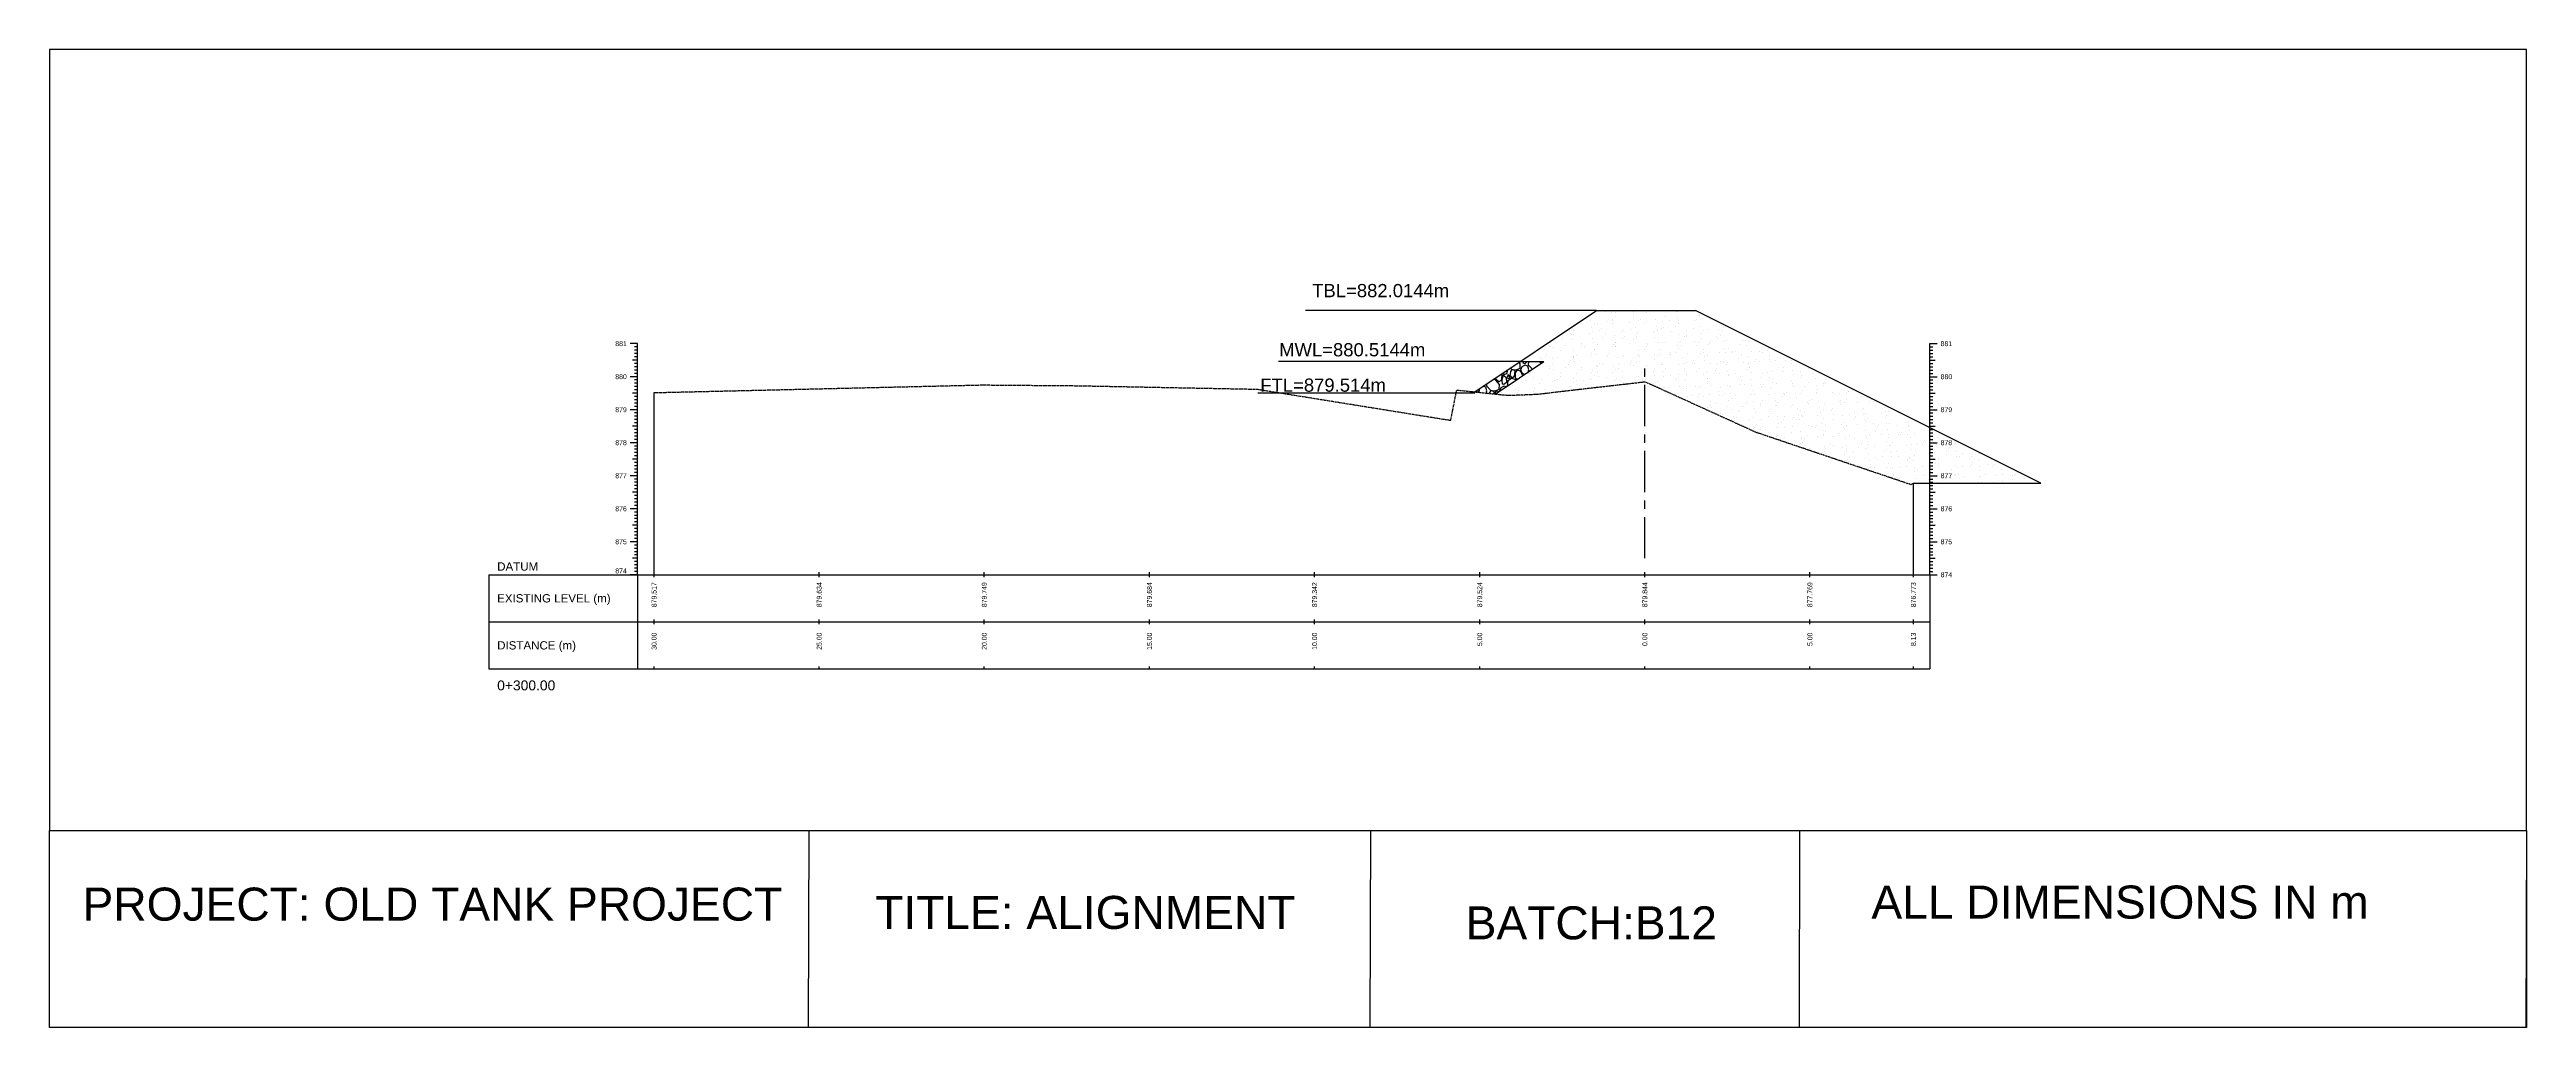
# Model space of a CAD drawing. Header units: millimetres. Extents: x 2640 to 12113, y 6003 to 13668.
# Drawn here: x 2643 to 3393, y 9175 to 9471 of the extents above; entities that cross this region are included whole.
import ezdxf
from ezdxf.enums import TextEntityAlignment as Align

# ---------------------------------------------------------------- set-up
doc = ezdxf.new("R2010")
doc.units = ezdxf.units.MM
doc.linetypes.add('CENTER', pattern=[2, 1.25, -0.25, 0.25, -0.25])
doc.linetypes.add('HIDDEN', pattern=[0.375, 0.25, -0.125])
for name, color, linetype in [('CL', 6, 'CENTER'), ('CS_Drawing', 7, 'Continuous'), ('GL', 3, 'HIDDEN')]:
    doc.layers.add(name, color=color, linetype=linetype)
doc.styles.get("Standard").update_dxf_attribs({"font": 'arial.ttf'})

msp = doc.modelspace()

# ---------------------------------------------------------------- linework, layer by layer
at = {"color": 1}
msp.add_line((3111.66, 9392.182), (3023.494, 9392.182), dxfattribs=at)
for p, q in [((3074.754, 9367.578), (3111.66, 9392.182)), ((3111.66, 9392.182), (3141.66, 9392.182)), ((3246.2, 9339.912), (3141.66, 9392.182)), ((3080.994, 9366.931), (3095.701, 9376.735)), ((3088.557, 9376.78), (3095.701, 9376.735))]:
    msp.add_line(p, q)
at = {"linetype": 'Continuous'}
for p, q in [((3113.358, 9392.096), (3113.358, 9392.096)), ((3114.244, 9391.918), (3114.244, 9391.918)), ((3116.184, 9391.583), (3116.184, 9391.583)), ((3117.262, 9390.291), (3117.262, 9390.291)), ((3117.434, 9391.505), (3117.434, 9391.505)), ((3117.863, 9391.973), (3117.863, 9391.973)), ((3119.138, 9392.078), (3119.138, 9392.078)), ((3122.724, 9391.859), (3122.724, 9391.859)), ((3122.898, 9390.537), (3122.898, 9390.537)), ((3122.94, 9391.271), (3122.94, 9391.271)), ((3126.888, 9391.753), (3126.888, 9391.753)), ((3132.454, 9390.34), (3132.454, 9390.34)), ((3135.889, 9391.771), (3135.889, 9391.771)), ((3136.204, 9391.852), (3136.204, 9391.852)), ((3142.603, 9390.726), (3142.603, 9390.726)), ((3142.718, 9390.587), (3142.718, 9390.587)), ((3100.893, 9383.522), (3100.893, 9383.522)), ((3101.322, 9383.99), (3101.322, 9383.99)), ((3103.347, 9386.2), (3103.347, 9386.2)), ((3103.859, 9385.117), (3103.859, 9385.117)), ((3103.92, 9384.834), (3103.92, 9384.834)), ((3104.094, 9383.512), (3104.094, 9383.512)), ((3104.54, 9384.949), (3104.54, 9384.949)), ((3104.541, 9386.188), (3104.541, 9386.188)), ((3107.084, 9388.172), (3107.084, 9388.172)), ((3109.434, 9385.109), (3109.434, 9385.109)), ((3109.916, 9389.241), (3109.916, 9389.241)), ((3110.188, 9387.176), (3110.188, 9387.176)), ((3110.219, 9387.169), (3110.219, 9387.169)), ((3110.347, 9383.771), (3110.347, 9383.771)), ((3110.362, 9385.854), (3110.362, 9385.854)), ((3110.902, 9388.24), (3110.902, 9388.24)), ((3111.978, 9388.332), (3111.978, 9388.332)), ((3112.664, 9386.299), (3112.664, 9386.299)), ((3113.093, 9386.767), (3113.093, 9386.767)), ((3113.373, 9384.186), (3113.373, 9384.186)), ((3114.329, 9385.269), (3114.329, 9385.269)), ((3115.117, 9388.977), (3115.117, 9388.977)), ((3116.456, 9389.518), (3116.456, 9389.518)), ((3116.58, 9389.22), (3116.58, 9389.22)), ((3116.63, 9388.195), (3116.63, 9388.195)), ((3116.872, 9388.492), (3116.872, 9388.492)), ((3117.084, 9384.745), (3117.084, 9384.745)), ((3117.356, 9382.68), (3117.356, 9382.68)), ((3119.223, 9385.429), (3119.223, 9385.429)), ((3119.663, 9383.869), (3119.663, 9383.869)), ((3119.733, 9386.237), (3119.733, 9386.237)), ((3120.092, 9384.337), (3120.092, 9384.337)), ((3121.767, 9388.652), (3121.767, 9388.652)), ((3122.117, 9386.547), (3122.117, 9386.547)), ((3122.955, 9383.362), (3122.955, 9383.362)), ((3123.352, 9387.087), (3123.352, 9387.087)), ((3123.624, 9385.022), (3123.624, 9385.022)), ((3123.637, 9384.433), (3123.637, 9384.433)), ((3123.798, 9383.7), (3123.798, 9383.7)), ((3124.117, 9385.589), (3124.117, 9385.589)), ((3124.434, 9389.075), (3124.434, 9389.075)), ((3124.863, 9389.543), (3124.863, 9389.543)), ((3126.093, 9388.289), (3126.093, 9388.289)), ((3126.661, 9388.812), (3126.661, 9388.812)), ((3129.011, 9385.749), (3129.011, 9385.749)), ((3129.117, 9384.118), (3129.117, 9384.118)), ((3129.315, 9385.413), (3129.315, 9385.413)), ((3129.621, 9389.429), (3129.621, 9389.429)), ((3129.892, 9387.364), (3129.892, 9387.364)), ((3129.997, 9386.484), (3129.997, 9386.484)), ((3130.066, 9386.042), (3130.066, 9386.042)), ((3130.521, 9382.592), (3130.521, 9382.592)), ((3131.434, 9386.646), (3131.434, 9386.646)), ((3131.555, 9388.972), (3131.555, 9388.972)), ((3131.863, 9387.114), (3131.863, 9387.114)), ((3133.887, 9389.324), (3133.887, 9389.324)), ((3133.905, 9385.909), (3133.905, 9385.909)), ((3135.675, 9387.464), (3135.675, 9387.464)), ((3136.16, 9389.706), (3136.16, 9389.706)), ((3136.335, 9388.384), (3136.335, 9388.384)), ((3136.358, 9388.535), (3136.358, 9388.535)), ((3136.418, 9382.635), (3136.418, 9382.635)), ((3136.449, 9389.132), (3136.449, 9389.132)), ((3136.789, 9384.934), (3136.789, 9384.934)), ((3137.061, 9382.869), (3137.061, 9382.869)), ((3138.433, 9384.216), (3138.433, 9384.216)), ((3138.799, 9386.069), (3138.799, 9386.069)), ((3138.829, 9384.481), (3138.829, 9384.481)), ((3138.862, 9384.684), (3138.862, 9384.684)), ((3140.887, 9386.894), (3140.887, 9386.894)), ((3141.312, 9382.795), (3141.312, 9382.795)), ((3141.343, 9389.292), (3141.343, 9389.292)), ((3142.036, 9389.516), (3142.036, 9389.516)), ((3142.733, 9382.677), (3142.733, 9382.677)), ((3143.057, 9387.276), (3143.057, 9387.276)), ((3143.204, 9389.422), (3143.204, 9389.422)), ((3143.329, 9385.211), (3143.329, 9385.211)), ((3143.503, 9383.889), (3143.503, 9383.889)), ((3143.633, 9389.891), (3143.633, 9389.891)), ((3143.693, 9386.229), (3143.693, 9386.229)), ((3145.189, 9386.533), (3145.189, 9386.533)), ((3146.206, 9382.955), (3146.206, 9382.955)), ((3146.237, 9389.452), (3146.237, 9389.452)), ((3147.887, 9384.465), (3147.887, 9384.465)), ((3148.411, 9383.657), (3148.411, 9383.657)), ((3148.588, 9386.389), (3148.588, 9386.389)), ((3149.093, 9384.728), (3149.093, 9384.728)), ((3149.597, 9387.553), (3149.597, 9387.553)), ((3149.771, 9386.231), (3149.771, 9386.231)), ((3150.204, 9386.993), (3150.204, 9386.993)), ((3150.225, 9382.781), (3150.225, 9382.781)), ((3150.633, 9387.461), (3150.633, 9387.461)), ((3151.1, 9383.115), (3151.1, 9383.115)), ((3155.994, 9383.275), (3155.994, 9383.275)), ((3156.765, 9383.057), (3156.765, 9383.057)), ((3157.924, 9382.726), (3157.924, 9382.726)), ((3088.576, 9376.114), (3088.23, 9376.562)), ((3088.513, 9374.78), (3088.576, 9376.114)), ((3088.767, 9374.272), (3089.148, 9375.288)), ((3089.148, 9375.288), (3089.973, 9375.669)), ((3089.416, 9376.774), (3089.465, 9376.304)), ((3089.973, 9376.114), (3089.465, 9376.304)), ((3090.685, 9376.766), (3089.973, 9376.114)), ((3090.862, 9375.352), (3089.973, 9375.669)), ((3090.105, 9377.609), (3090.105, 9377.609)), ((3091.18, 9374.272), (3090.862, 9375.352)), ((3091.07, 9376.764), (3090.989, 9375.796)), ((3090.989, 9375.796), (3092.239, 9374.427)), ((3094.291, 9378.032), (3094.291, 9378.032)), ((3094.873, 9376.183), (3094.44, 9376.743)), ((3094.999, 9377.769), (3094.999, 9377.769)), ((3096.123, 9378.316), (3096.123, 9378.316)), ((3096.552, 9378.784), (3096.552, 9378.784)), ((3097.265, 9381.355), (3097.265, 9381.355)), ((3097.513, 9375.156), (3097.513, 9375.156)), ((3097.652, 9382.492), (3097.652, 9382.492)), ((3097.826, 9381.17), (3097.826, 9381.17)), ((3098.195, 9376.227), (3098.195, 9376.227)), ((3098.28, 9377.72), (3098.28, 9377.72)), ((3098.552, 9375.655), (3098.552, 9375.655)), ((3098.577, 9380.994), (3098.577, 9380.994)), ((3099.893, 9377.929), (3099.893, 9377.929)), ((3100.652, 9380.083), (3100.652, 9380.083)), ((3102.159, 9381.515), (3102.159, 9381.515)), ((3103.123, 9375.887), (3103.123, 9375.887)), ((3103.552, 9376.355), (3103.552, 9376.355)), ((3103.873, 9377.207), (3103.873, 9377.207)), ((3104.548, 9380.062), (3104.548, 9380.062)), ((3104.556, 9378.279), (3104.556, 9378.279)), ((3104.788, 9378.089), (3104.788, 9378.089)), ((3104.82, 9377.997), (3104.82, 9377.997)), ((3104.994, 9376.675), (3104.994, 9376.675)), ((3105.576, 9378.565), (3105.576, 9378.565)), ((3107.012, 9382.135), (3107.012, 9382.135)), ((3107.053, 9381.675), (3107.053, 9381.675)), ((3107.138, 9375.026), (3107.138, 9375.026)), ((3107.893, 9381.093), (3107.893, 9381.093)), ((3108.322, 9381.561), (3108.322, 9381.561)), ((3109.682, 9378.249), (3109.682, 9378.249)), ((3110.234, 9379.259), (3110.234, 9379.259)), ((3110.816, 9382.404), (3110.816, 9382.404)), ((3110.916, 9380.33), (3110.916, 9380.33)), ((3111.088, 9380.339), (3111.088, 9380.339)), ((3111.262, 9379.016), (3111.262, 9379.016)), ((3111.716, 9375.566), (3111.716, 9375.566)), ((3111.947, 9381.835), (3111.947, 9381.835)), ((3112.032, 9375.186), (3112.032, 9375.186)), ((3112.576, 9376.135), (3112.576, 9376.135)), ((3113.387, 9376.276), (3113.387, 9376.276)), ((3114.576, 9378.409), (3114.576, 9378.409)), ((3114.893, 9378.663), (3114.893, 9378.663)), ((3115.322, 9379.131), (3115.322, 9379.131)), ((3116.594, 9381.31), (3116.594, 9381.31)), ((3116.841, 9381.995), (3116.841, 9381.995)), ((3116.926, 9375.346), (3116.926, 9375.346)), ((3117.276, 9382.381), (3117.276, 9382.381)), ((3117.347, 9381.341), (3117.347, 9381.341)), ((3117.53, 9381.358), (3117.53, 9381.358)), ((3117.984, 9377.908), (3117.984, 9377.908)), ((3118.256, 9375.843), (3118.256, 9375.843)), ((3119.47, 9378.569), (3119.47, 9378.569)), ((3119.747, 9378.327), (3119.747, 9378.327)), ((3121.735, 9382.155), (3121.735, 9382.155)), ((3121.82, 9375.506), (3121.82, 9375.506)), ((3121.893, 9376.234), (3121.893, 9376.234)), ((3122.322, 9376.702), (3122.322, 9376.702)), ((3122.969, 9375.452), (3122.969, 9375.452)), ((3123.651, 9376.523), (3123.651, 9376.523)), ((3124.253, 9380.25), (3124.253, 9380.25)), ((3124.347, 9378.912), (3124.347, 9378.912)), ((3124.364, 9378.729), (3124.364, 9378.729)), ((3124.524, 9378.185), (3124.524, 9378.185)), ((3124.698, 9376.863), (3124.698, 9376.863)), ((3126.108, 9380.379), (3126.108, 9380.379)), ((3126.63, 9382.315), (3126.63, 9382.315)), ((3126.663, 9381.44), (3126.663, 9381.44)), ((3126.714, 9375.666), (3126.714, 9375.666)), ((3127.092, 9381.908), (3127.092, 9381.908)), ((3129.258, 9378.889), (3129.258, 9378.889)), ((3129.329, 9377.503), (3129.329, 9377.503)), ((3130.012, 9378.574), (3130.012, 9378.574)), ((3130.792, 9380.527), (3130.792, 9380.527)), ((3130.967, 9379.205), (3130.967, 9379.205)), ((3131.346, 9376.482), (3131.346, 9376.482)), ((3131.421, 9375.755), (3131.421, 9375.755)), ((3131.524, 9382.475), (3131.524, 9382.475)), ((3131.608, 9375.826), (3131.608, 9375.826)), ((3132.468, 9382.43), (3132.468, 9382.43)), ((3133.663, 9379.01), (3133.663, 9379.01)), ((3134.092, 9379.478), (3134.092, 9379.478)), ((3134.152, 9379.049), (3134.152, 9379.049)), ((3135.69, 9379.554), (3135.69, 9379.554)), ((3136.117, 9381.688), (3136.117, 9381.688)), ((3136.372, 9380.625), (3136.372, 9380.625)), ((3136.503, 9375.986), (3136.503, 9375.986)), ((3137.235, 9381.547), (3137.235, 9381.547)), ((3137.689, 9378.097), (3137.689, 9378.097)), ((3137.961, 9376.032), (3137.961, 9376.032)), ((3138.843, 9376.572), (3138.843, 9376.572)), ((3139.046, 9379.209), (3139.046, 9379.209)), ((3140.663, 9376.581), (3140.663, 9376.581)), ((3141.092, 9377.049), (3141.092, 9377.049)), ((3141.397, 9376.146), (3141.397, 9376.146)), ((3142.05, 9381.606), (3142.05, 9381.606)), ((3143.117, 9379.259), (3143.117, 9379.259)), ((3143.941, 9379.369), (3143.941, 9379.369)), ((3143.957, 9380.439), (3143.957, 9380.439)), ((3144.229, 9378.374), (3144.229, 9378.374)), ((3144.403, 9377.052), (3144.403, 9377.052)), ((3145.203, 9378.623), (3145.203, 9378.623)), ((3145.433, 9381.787), (3145.433, 9381.787)), ((3145.862, 9382.255), (3145.862, 9382.255)), ((3146.291, 9376.306), (3146.291, 9376.306)), ((3148.425, 9375.747), (3148.425, 9375.747)), ((3148.835, 9379.529), (3148.835, 9379.529)), ((3149.107, 9376.818), (3149.107, 9376.818)), ((3150.116, 9376.829), (3150.116, 9376.829)), ((3150.497, 9380.716), (3150.497, 9380.716)), ((3150.671, 9379.394), (3150.671, 9379.394)), ((3151.125, 9375.943), (3151.125, 9375.943)), ((3151.185, 9376.466), (3151.185, 9376.466)), ((3151.564, 9380.674), (3151.564, 9380.674)), ((3152.433, 9379.357), (3152.433, 9379.357)), ((3152.862, 9379.825), (3152.862, 9379.825)), ((3153.729, 9379.689), (3153.729, 9379.689)), ((3154.785, 9377.799), (3154.785, 9377.799)), ((3154.887, 9382.035), (3154.887, 9382.035)), ((3155.468, 9378.87), (3155.468, 9378.87)), ((3156.079, 9376.626), (3156.079, 9376.626)), ((3156.939, 9381.735), (3156.939, 9381.735)), ((3157.393, 9378.285), (3157.393, 9378.285)), ((3157.665, 9376.22), (3157.665, 9376.22)), ((3158.623, 9379.849), (3158.623, 9379.849)), ((3159.433, 9376.928), (3159.433, 9376.928)), ((3159.862, 9377.396), (3159.862, 9377.396)), ((3160.973, 9376.786), (3160.973, 9376.786)), ((3161.146, 9379.85), (3161.146, 9379.85)), ((3161.828, 9380.921), (3161.828, 9380.921)), ((3161.887, 9379.606), (3161.887, 9379.606)), ((3163.517, 9380.009), (3163.517, 9380.009)), ((3163.662, 9380.627), (3163.662, 9380.627)), ((3163.933, 9378.562), (3163.933, 9378.562)), ((3164.107, 9377.24), (3164.107, 9377.24)), ((3164.299, 9376.867), (3164.299, 9376.867)), ((3165.867, 9376.946), (3165.867, 9376.946)), ((3168.203, 9375.062), (3168.203, 9375.062)), ((3168.886, 9377.176), (3168.886, 9377.176)), ((3170.762, 9377.106), (3170.762, 9377.106)), ((3170.83, 9376.132), (3170.83, 9376.132)), ((3173.881, 9376.043), (3173.881, 9376.043)), ((3074.791, 9367.574), (3074.826, 9367.626)), ((3075.119, 9367.821), (3075.876, 9367.605)), ((3075.876, 9367.605), (3075.955, 9367.454)), ((3076.067, 9367.922), (3076.332, 9368.63)), ((3076.222, 9367.426), (3076.067, 9367.922)), ((3078.162, 9369.002), (3077.334, 9369.298)), ((3078.48, 9367.922), (3078.162, 9369.002)), ((3078.271, 9367.213), (3078.48, 9367.922)), ((3078.332, 9369.964), (3078.289, 9369.446)), ((3078.289, 9369.446), (3079.623, 9367.986)), ((3079.686, 9367.922), (3079.242, 9367.414)), ((3079.623, 9367.986), (3080.956, 9367.922)), ((3080.067, 9367.922), (3079.686, 9367.922)), ((3080.639, 9367.605), (3080.067, 9367.922)), ((3081.147, 9371.161), (3080.458, 9371.381)), ((3080.563, 9366.975), (3080.639, 9367.605)), ((3080.766, 9367.033), (3081.337, 9367.859)), ((3082.036, 9370.589), (3080.859, 9371.648)), ((3080.956, 9367.922), (3082.163, 9368.43)), ((3082.226, 9369.764), (3081.147, 9371.161)), ((3081.337, 9367.859), (3082.071, 9367.649)), ((3082.798, 9371.034), (3082.036, 9370.589)), ((3082.163, 9368.43), (3082.226, 9369.764)), ((3082.417, 9367.922), (3082.798, 9368.938)), ((3082.428, 9367.886), (3082.417, 9367.922)), ((3082.768, 9372.921), (3082.925, 9372.621)), ((3082.925, 9372.621), (3082.798, 9371.034)), ((3082.798, 9368.938), (3083.623, 9369.319)), ((3083.306, 9372.431), (3082.988, 9371.161)), ((3082.988, 9371.161), (3083.115, 9369.954)), ((3083.623, 9372.875), (3083.061, 9373.116)), ((3083.623, 9369.764), (3083.115, 9369.954)), ((3083.623, 9372.494), (3083.306, 9372.431)), ((3083.623, 9372.812), (3084.512, 9373.193)), ((3083.623, 9372.494), (3084.258, 9371.923)), ((3084.385, 9370.462), (3083.623, 9369.764)), ((3084.244, 9369.097), (3083.623, 9369.319)), ((3084.258, 9371.923), (3084.385, 9370.462)), ((3084.512, 9373.193), (3084.83, 9374.272)), ((3084.893, 9372.812), (3084.639, 9372.05)), ((3084.639, 9372.05), (3084.83, 9371.605)), ((3084.766, 9370.97), (3084.639, 9369.446)), ((3084.639, 9369.446), (3084.688, 9369.393)), ((3085.909, 9371.669), (3084.766, 9370.97)), ((3084.83, 9374.272), (3084.824, 9374.291)), ((3084.83, 9371.605), (3085.465, 9371.859)), ((3085.465, 9371.859), (3084.893, 9372.812)), ((3085.592, 9373.764), (3085.401, 9372.494)), ((3085.401, 9372.494), (3086.036, 9371.859)), ((3085.563, 9374.784), (3085.973, 9374.336)), ((3086.036, 9374.272), (3085.592, 9373.764)), ((3087.39, 9371.195), (3085.909, 9371.669)), ((3085.973, 9374.336), (3087.306, 9374.272)), ((3086.417, 9374.272), (3086.036, 9374.272)), ((3086.036, 9371.859), (3086.798, 9372.367)), ((3086.19, 9369.649), (3086.19, 9369.649)), ((3086.989, 9373.955), (3086.417, 9374.272)), ((3086.582, 9367.904), (3086.582, 9367.904)), ((3086.798, 9372.367), (3086.989, 9373.955)), ((3087.011, 9368.372), (3087.011, 9368.372)), ((3087.116, 9373.383), (3087.687, 9374.209)), ((3087.116, 9371.732), (3087.116, 9373.383)), ((3087.576, 9371.318), (3087.116, 9371.732)), ((3087.306, 9374.272), (3088.513, 9374.78)), ((3087.687, 9374.209), (3088.576, 9373.955)), ((3087.808, 9367.526), (3087.808, 9367.526)), ((3087.945, 9368.07), (3087.945, 9368.07)), ((3088.576, 9373.955), (3089.275, 9372.621)), ((3089.084, 9373.256), (3088.767, 9374.272)), ((3089.036, 9370.582), (3089.036, 9370.582)), ((3089.935, 9372.891), (3089.084, 9373.256)), ((3089.275, 9372.621), (3089.26, 9372.441)), ((3090.074, 9371.111), (3090.074, 9371.111)), ((3090.978, 9373.587), (3091.18, 9374.272)), ((3091.152, 9373.105), (3091.152, 9373.105)), ((3091.352, 9373.11), (3091.352, 9373.11)), ((3091.781, 9373.578), (3091.781, 9373.578)), ((3092.284, 9373.313), (3092.284, 9373.313)), ((3092.455, 9374.546), (3092.455, 9374.546)), ((3092.458, 9371.991), (3092.458, 9371.991)), ((3092.703, 9367.686), (3092.703, 9367.686)), ((3092.912, 9368.541), (3092.912, 9368.541)), ((3094.306, 9370.122), (3094.306, 9370.122)), ((3094.968, 9371.271), (3094.968, 9371.271)), ((3096.036, 9368.152), (3096.036, 9368.152)), ((3097.35, 9374.706), (3097.35, 9374.706)), ((3097.597, 9367.846), (3097.597, 9367.846)), ((3098.21, 9368.317), (3098.21, 9368.317)), ((3098.352, 9370.681), (3098.352, 9370.681)), ((3098.726, 9374.333), (3098.726, 9374.333)), ((3098.781, 9371.149), (3098.781, 9371.149)), ((3099.18, 9370.883), (3099.18, 9370.883)), ((3099.452, 9368.818), (3099.452, 9368.818)), ((3099.862, 9371.431), (3099.862, 9371.431)), ((3100.666, 9372.173), (3100.666, 9372.173)), ((3100.806, 9373.359), (3100.806, 9373.359)), ((3102.244, 9374.866), (3102.244, 9374.866)), ((3102.491, 9368.006), (3102.491, 9368.006)), ((3103.888, 9369.297), (3103.888, 9369.297)), ((3104.57, 9370.369), (3104.57, 9370.369)), ((3104.756, 9371.591), (3104.756, 9371.591)), ((3105.352, 9368.251), (3105.352, 9368.251)), ((3105.448, 9373.225), (3105.448, 9373.225)), ((3105.72, 9371.16), (3105.72, 9371.16)), ((3105.781, 9368.719), (3105.781, 9368.719)), ((3105.894, 9369.838), (3105.894, 9369.838)), ((3107.027, 9374.225), (3107.027, 9374.225)), ((3107.806, 9370.929), (3107.806, 9370.929)), ((3109.65, 9371.752), (3109.65, 9371.752)), ((3110.122, 9373.457), (3110.122, 9373.457)), ((3110.248, 9371.349), (3110.248, 9371.349)), ((3110.551, 9373.925), (3110.551, 9373.925)), ((3110.93, 9372.42), (3110.93, 9372.42)), ((3111.988, 9373.501), (3111.988, 9373.501)), ((3112.162, 9372.179), (3112.162, 9372.179)), ((3114.545, 9371.912), (3114.545, 9371.912)), ((3116.608, 9373.4), (3116.608, 9373.4)), ((3117.122, 9371.028), (3117.122, 9371.028)), ((3117.291, 9374.471), (3117.291, 9374.471)), ((3117.551, 9371.496), (3117.551, 9371.496)), ((3118.43, 9374.521), (3118.43, 9374.521)), ((3118.884, 9371.071), (3118.884, 9371.071)), ((3119.439, 9372.072), (3119.439, 9372.072)), ((3119.576, 9373.706), (3119.576, 9373.706)), ((3119.762, 9370.417), (3119.762, 9370.417)), ((3124.333, 9372.232), (3124.333, 9372.232)), ((3125.153, 9373.413), (3125.153, 9373.413)), ((3125.424, 9371.348), (3125.424, 9371.348)), ((3126.122, 9372.469), (3126.122, 9372.469)), ((3126.576, 9371.276), (3126.576, 9371.276)), ((3128.892, 9373.804), (3128.892, 9373.804)), ((3129.227, 9372.392), (3129.227, 9372.392)), ((3129.321, 9374.272), (3129.321, 9374.272)), ((3129.344, 9369.593), (3129.344, 9369.593)), ((3130.026, 9370.664), (3130.026, 9370.664)), ((3131.693, 9373.69), (3131.693, 9373.69)), ((3131.856, 9368.966), (3131.856, 9368.966)), ((3131.867, 9372.368), (3131.867, 9372.368)), ((3132.321, 9368.918), (3132.321, 9368.918)), ((3132.483, 9374.52), (3132.483, 9374.52)), ((3133.576, 9368.847), (3133.576, 9368.847)), ((3134.121, 9372.552), (3134.121, 9372.552)), ((3135.704, 9371.644), (3135.704, 9371.644)), ((3135.892, 9371.375), (3135.892, 9371.375)), ((3136.321, 9371.843), (3136.321, 9371.843)), ((3136.386, 9372.716), (3136.386, 9372.716)), ((3136.75, 9369.126), (3136.75, 9369.126)), ((3138.135, 9374.71), (3138.135, 9374.71)), ((3138.346, 9374.053), (3138.346, 9374.053)), ((3138.589, 9371.26), (3138.589, 9371.26)), ((3138.857, 9368.662), (3138.857, 9368.662)), ((3138.861, 9369.195), (3138.861, 9369.195)), ((3139.015, 9372.712), (3139.015, 9372.712)), ((3139.035, 9367.873), (3139.035, 9367.873)), ((3141.644, 9369.286), (3141.644, 9369.286)), ((3142.065, 9373.696), (3142.065, 9373.696)), ((3142.747, 9374.767), (3142.747, 9374.767)), ((3142.892, 9368.945), (3142.892, 9368.945)), ((3143.321, 9369.413), (3143.321, 9369.413)), ((3143.909, 9372.872), (3143.909, 9372.872)), ((3144.857, 9373.602), (3144.857, 9373.602)), ((3145.129, 9371.537), (3145.129, 9371.537)), ((3145.218, 9370.713), (3145.218, 9370.713)), ((3145.303, 9370.215), (3145.303, 9370.215)), ((3145.346, 9371.623), (3145.346, 9371.623)), ((3146.538, 9369.446), (3146.538, 9369.446)), ((3147.662, 9374.151), (3147.662, 9374.151)), ((3148.091, 9374.619), (3148.091, 9374.619)), ((3148.439, 9367.837), (3148.439, 9367.837)), ((3148.804, 9373.032), (3148.804, 9373.032)), ((3149.122, 9368.908), (3149.122, 9368.908)), ((3151.397, 9373.879), (3151.397, 9373.879)), ((3151.432, 9369.606), (3151.432, 9369.606)), ((3151.571, 9372.556), (3151.571, 9372.556)), ((3151.578, 9372.764), (3151.578, 9372.764)), ((3152.025, 9369.106), (3152.025, 9369.106)), ((3152.346, 9369.194), (3152.346, 9369.194)), ((3153.698, 9373.192), (3153.698, 9373.192)), ((3154.662, 9371.722), (3154.662, 9371.722)), ((3154.8, 9369.889), (3154.8, 9369.889)), ((3155.091, 9372.19), (3155.091, 9372.19)), ((3155.482, 9370.96), (3155.482, 9370.96)), ((3156.326, 9369.766), (3156.326, 9369.766)), ((3157.116, 9374.4), (3157.116, 9374.4)), ((3157.839, 9374.898), (3157.839, 9374.898)), ((3157.939, 9374.816), (3157.939, 9374.816)), ((3158.294, 9371.448), (3158.294, 9371.448)), ((3158.565, 9369.383), (3158.565, 9369.383)), ((3158.592, 9373.352), (3158.592, 9373.352)), ((3158.739, 9368.061), (3158.739, 9368.061)), ((3161.16, 9371.94), (3161.16, 9371.94)), ((3161.22, 9369.926), (3161.22, 9369.926)), ((3161.662, 9369.292), (3161.662, 9369.292)), ((3161.843, 9373.011), (3161.843, 9373.011)), ((3162.091, 9369.76), (3162.091, 9369.76)), ((3163.486, 9373.512), (3163.486, 9373.512)), ((3164.116, 9371.97), (3164.116, 9371.97)), ((3164.313, 9368.957), (3164.313, 9368.957)), ((3164.562, 9373.79), (3164.562, 9373.79)), ((3164.834, 9371.725), (3164.834, 9371.725)), ((3165.008, 9370.403), (3165.008, 9370.403)), ((3166.115, 9370.086), (3166.115, 9370.086)), ((3166.432, 9374.498), (3166.432, 9374.498)), ((3166.861, 9374.966), (3166.861, 9374.966)), ((3167.521, 9373.991), (3167.521, 9373.991)), ((3168.38, 9373.672), (3168.38, 9373.672)), ((3170.674, 9371.009), (3170.674, 9371.009)), ((3171.009, 9370.246), (3171.009, 9370.246)), ((3171.102, 9374.067), (3171.102, 9374.067)), ((3171.116, 9369.541), (3171.116, 9369.541)), ((3171.276, 9372.745), (3171.276, 9372.745)), ((3171.73, 9369.295), (3171.73, 9369.295)), ((3173.274, 9373.832), (3173.274, 9373.832)), ((3173.432, 9372.069), (3173.432, 9372.069)), ((3173.861, 9372.537), (3173.861, 9372.537)), ((3173.895, 9368.133), (3173.895, 9368.133)), ((3174.578, 9369.204), (3174.578, 9369.204)), ((3175.886, 9374.747), (3175.886, 9374.747)), ((3175.903, 9370.406), (3175.903, 9370.406)), ((3177.034, 9373.06), (3177.034, 9373.06)), ((3177.998, 9371.637), (3177.998, 9371.637)), ((3178.27, 9369.572), (3178.27, 9369.572)), ((3178.444, 9368.25), (3178.444, 9368.25)), ((3180.256, 9370.184), (3180.256, 9370.184)), ((3180.432, 9369.639), (3180.432, 9369.639)), ((3180.797, 9370.566), (3180.797, 9370.566)), ((3180.861, 9370.107), (3180.861, 9370.107)), ((3180.938, 9371.255), (3180.938, 9371.255)), ((3183.147, 9367.503), (3183.147, 9367.503)), ((3184.712, 9370.592), (3184.712, 9370.592)), ((3187.861, 9367.678), (3187.861, 9367.678)), ((3188.041, 9367.663), (3188.041, 9367.663)), ((3079.242, 9367.414), (3079.197, 9367.117)), ((3080.766, 9366.954), (3080.766, 9367.033)), ((3082.914, 9367.366), (3082.914, 9367.366)), ((3139.1, 9366.063), (3139.1, 9366.063)), ((3140.575, 9366.417), (3140.575, 9366.417)), ((3142.079, 9365.786), (3142.079, 9365.786)), ((3142.761, 9366.857), (3142.761, 9366.857)), ((3143.994, 9366.223), (3143.994, 9366.223)), ((3145.232, 9362.803), (3145.232, 9362.803)), ((3145.757, 9366.765), (3145.757, 9366.765)), ((3146.029, 9364.7), (3146.029, 9364.7)), ((3146.203, 9363.377), (3146.203, 9363.377)), ((3146.507, 9362.948), (3146.507, 9362.948)), ((3147.575, 9363.988), (3147.575, 9363.988)), ((3148.888, 9366.383), (3148.888, 9366.383)), ((3149.136, 9360.998), (3149.136, 9360.998)), ((3149.892, 9366.516), (3149.892, 9366.516)), ((3150.321, 9366.984), (3150.321, 9366.984)), ((3151.401, 9363.108), (3151.401, 9363.108)), ((3151.593, 9364.854), (3151.593, 9364.854)), ((3152.297, 9367.041), (3152.297, 9367.041)), ((3152.471, 9365.719), (3152.471, 9365.719)), ((3152.926, 9362.269), (3152.926, 9362.269)), ((3153.197, 9360.204), (3153.197, 9360.204)), ((3153.782, 9366.543), (3153.782, 9366.543)), ((3154.575, 9361.558), (3154.575, 9361.558)), ((3154.814, 9361.979), (3154.814, 9361.979)), ((3155.496, 9363.05), (3155.496, 9363.05)), ((3156.295, 9363.268), (3156.295, 9363.268)), ((3156.891, 9364.086), (3156.891, 9364.086)), ((3157.32, 9364.554), (3157.32, 9364.554)), ((3157.953, 9366.906), (3157.953, 9366.906)), ((3158.677, 9366.703), (3158.677, 9366.703)), ((3159.194, 9364.611), (3159.194, 9364.611)), ((3159.345, 9366.764), (3159.345, 9366.764)), ((3159.465, 9362.546), (3159.465, 9362.546)), ((3159.64, 9361.224), (3159.64, 9361.224)), ((3161.175, 9364.03), (3161.175, 9364.03)), ((3161.189, 9363.428), (3161.189, 9363.428)), ((3161.857, 9365.101), (3161.857, 9365.101)), ((3163.571, 9366.863), (3163.571, 9366.863)), ((3163.818, 9360.003), (3163.818, 9360.003)), ((3163.891, 9361.657), (3163.891, 9361.657)), ((3164.32, 9362.125), (3164.32, 9362.125)), ((3164.328, 9361.047), (3164.328, 9361.047)), ((3165.462, 9366.953), (3165.462, 9366.953)), ((3165.734, 9364.888), (3165.734, 9364.888)), ((3165.908, 9363.566), (3165.908, 9363.566)), ((3166.083, 9363.588), (3166.083, 9363.588)), ((3166.345, 9364.335), (3166.345, 9364.335)), ((3166.362, 9360.116), (3166.362, 9360.116)), ((3167.535, 9366.081), (3167.535, 9366.081)), ((3168.217, 9367.153), (3168.217, 9367.153)), ((3168.465, 9367.023), (3168.465, 9367.023)), ((3168.662, 9366.863), (3168.662, 9366.863)), ((3168.712, 9360.163), (3168.712, 9360.163)), ((3169.091, 9367.331), (3169.091, 9367.331)), ((3170.688, 9363.099), (3170.688, 9363.099)), ((3170.978, 9363.748), (3170.978, 9363.748)), ((3172.002, 9367.23), (3172.002, 9367.23)), ((3172.176, 9365.908), (3172.176, 9365.908)), ((3172.63, 9362.458), (3172.63, 9362.458)), ((3172.902, 9360.393), (3172.902, 9360.393)), ((3173.345, 9361.905), (3173.345, 9361.905)), ((3173.359, 9367.183), (3173.359, 9367.183)), ((3173.606, 9360.323), (3173.606, 9360.323)), ((3173.91, 9360.223), (3173.91, 9360.223)), ((3174.592, 9361.294), (3174.592, 9361.294)), ((3175.662, 9364.433), (3175.662, 9364.433)), ((3175.872, 9363.908), (3175.872, 9363.908)), ((3176.091, 9364.901), (3176.091, 9364.901)), ((3177.049, 9365.15), (3177.049, 9365.15)), ((3178.115, 9367.111), (3178.115, 9367.111)), ((3178.253, 9367.343), (3178.253, 9367.343)), ((3178.5, 9360.483), (3178.5, 9360.483)), ((3178.898, 9364.8), (3178.898, 9364.8)), ((3179.17, 9362.735), (3179.17, 9362.735)), ((3179.344, 9361.413), (3179.344, 9361.413)), ((3180.27, 9362.274), (3180.27, 9362.274)), ((3180.766, 9364.068), (3180.766, 9364.068)), ((3180.952, 9363.345), (3180.952, 9363.345)), ((3182.661, 9362.004), (3182.661, 9362.004)), ((3183.09, 9362.472), (3183.09, 9362.472)), ((3183.394, 9360.643), (3183.394, 9360.643)), ((3183.409, 9367.201), (3183.409, 9367.201)), ((3185.115, 9364.682), (3185.115, 9364.682)), ((3185.166, 9367.142), (3185.166, 9367.142)), ((3185.438, 9365.077), (3185.438, 9365.077)), ((3185.612, 9363.754), (3185.612, 9363.754)), ((3185.66, 9364.228), (3185.66, 9364.228)), ((3186.066, 9360.304), (3186.066, 9360.304)), ((3186.631, 9364.326), (3186.631, 9364.326)), ((3187.313, 9365.397), (3187.313, 9365.397)), ((3187.432, 9367.21), (3187.432, 9367.21)), ((3188.289, 9360.803), (3188.289, 9360.803)), ((3189.784, 9361.343), (3189.784, 9361.343)), ((3190.09, 9360.042), (3190.09, 9360.042)), ((3190.554, 9364.388), (3190.554, 9364.388)), ((3191.88, 9366.096), (3191.88, 9366.096)), ((3192.115, 9362.252), (3192.115, 9362.252)), ((3192.335, 9362.646), (3192.335, 9362.646)), ((3192.606, 9360.581), (3192.606, 9360.581)), ((3192.991, 9366.377), (3192.991, 9366.377)), ((3193.183, 9360.963), (3193.183, 9360.963)), ((3194.432, 9364.78), (3194.432, 9364.78)), ((3194.861, 9365.248), (3194.861, 9365.248)), ((3195.448, 9364.548), (3195.448, 9364.548)), ((3196.144, 9363.394), (3196.144, 9363.394)), ((3198.077, 9361.123), (3198.077, 9361.123)), ((3198.875, 9362.923), (3198.875, 9362.923)), ((3199.049, 9361.601), (3199.049, 9361.601)), ((3199.366, 9360.518), (3199.366, 9360.518)), ((3200.048, 9361.59), (3200.048, 9361.59)), ((3202.971, 9361.283), (3202.971, 9361.283)), ((3152.55, 9359.348), (3152.55, 9359.348)), ((3153.371, 9358.882), (3153.371, 9358.882)), ((3154.03, 9359.683), (3154.03, 9359.683)), ((3157.967, 9358.996), (3157.967, 9358.996)), ((3158.924, 9359.843), (3158.924, 9359.843)), ((3159.121, 9356.451), (3159.121, 9356.451)), ((3159.55, 9356.919), (3159.55, 9356.919)), ((3160.094, 9357.774), (3160.094, 9357.774)), ((3160.366, 9355.709), (3160.366, 9355.709)), ((3161.189, 9356.12), (3161.189, 9356.12)), ((3161.274, 9356.78), (3161.274, 9356.78)), ((3161.575, 9359.129), (3161.575, 9359.129)), ((3161.871, 9357.191), (3161.871, 9357.191)), ((3166.121, 9354.021), (3166.121, 9354.021)), ((3166.168, 9356.94), (3166.168, 9356.94)), ((3166.55, 9354.489), (3166.55, 9354.489)), ((3166.634, 9358.051), (3166.634, 9358.051)), ((3166.808, 9356.729), (3166.808, 9356.729)), ((3167.262, 9353.279), (3167.262, 9353.279)), ((3167.549, 9358.172), (3167.549, 9358.172)), ((3168.232, 9359.243), (3168.232, 9359.243)), ((3168.574, 9356.699), (3168.574, 9356.699)), ((3168.681, 9353.665), (3168.681, 9353.665)), ((3170.703, 9355.189), (3170.703, 9355.189)), ((3170.891, 9359.227), (3170.891, 9359.227)), ((3171.062, 9357.1), (3171.062, 9357.1)), ((3171.32, 9359.695), (3171.32, 9359.695)), ((3173.076, 9359.071), (3173.076, 9359.071)), ((3173.53, 9355.621), (3173.53, 9355.621)), ((3173.575, 9353.825), (3173.575, 9353.825)), ((3173.802, 9353.556), (3173.802, 9353.556)), ((3174.606, 9353.384), (3174.606, 9353.384)), ((3175.574, 9354.27), (3175.574, 9354.27)), ((3175.956, 9357.26), (3175.956, 9357.26)), ((3177.063, 9357.24), (3177.063, 9357.24)), ((3177.891, 9356.798), (3177.891, 9356.798)), ((3178.32, 9357.266), (3178.32, 9357.266)), ((3178.469, 9353.985), (3178.469, 9353.985)), ((3179.798, 9357.963), (3179.798, 9357.963)), ((3180.07, 9355.898), (3180.07, 9355.898)), ((3180.244, 9354.575), (3180.244, 9354.575)), ((3180.285, 9354.364), (3180.285, 9354.364)), ((3180.345, 9359.476), (3180.345, 9359.476)), ((3180.851, 9357.42), (3180.851, 9357.42)), ((3180.967, 9355.435), (3180.967, 9355.435)), ((3183.363, 9354.145), (3183.363, 9354.145)), ((3183.423, 9359.291), (3183.423, 9359.291)), ((3184.891, 9354.368), (3184.891, 9354.368)), ((3185.32, 9354.836), (3185.32, 9354.836)), ((3185.745, 9357.58), (3185.745, 9357.58)), ((3186.338, 9358.239), (3186.338, 9358.239)), ((3186.512, 9356.917), (3186.512, 9356.917)), ((3186.645, 9356.416), (3186.645, 9356.416)), ((3186.967, 9353.467), (3186.967, 9353.467)), ((3187.327, 9357.487), (3187.327, 9357.487)), ((3187.344, 9357.046), (3187.344, 9357.046)), ((3188.257, 9354.305), (3188.257, 9354.305)), ((3189.661, 9359.574), (3189.661, 9359.574)), ((3189.798, 9353.433), (3189.798, 9353.433)), ((3190.639, 9357.74), (3190.639, 9357.74)), ((3192.78, 9359.259), (3192.78, 9359.259)), ((3193.005, 9358.467), (3193.005, 9358.467)), ((3193.152, 9354.465), (3193.152, 9354.465)), ((3193.235, 9355.809), (3193.235, 9355.809)), ((3193.507, 9353.744), (3193.507, 9353.744)), ((3193.688, 9359.538), (3193.688, 9359.538)), ((3194.344, 9354.617), (3194.344, 9354.617)), ((3195.533, 9357.9), (3195.533, 9357.9)), ((3196.159, 9355.484), (3196.159, 9355.484)), ((3196.661, 9357.145), (3196.661, 9357.145)), ((3197.09, 9357.613), (3197.09, 9357.613)), ((3198.046, 9354.625), (3198.046, 9354.625)), ((3199.115, 9359.823), (3199.115, 9359.823)), ((3199.38, 9352.609), (3199.38, 9352.609)), ((3199.503, 9358.151), (3199.503, 9358.151)), ((3199.775, 9356.086), (3199.775, 9356.086)), ((3199.949, 9354.764), (3199.949, 9354.764)), ((3200.062, 9353.68), (3200.062, 9353.68)), ((3200.427, 9358.06), (3200.427, 9358.06)), ((3202.519, 9357.536), (3202.519, 9357.536)), ((3202.94, 9354.785), (3202.94, 9354.785)), ((3203.661, 9354.715), (3203.661, 9354.715)), ((3204.09, 9355.183), (3204.09, 9355.183)), ((3205.321, 9358.22), (3205.321, 9358.22)), ((3205.741, 9354.66), (3205.741, 9354.66)), ((3206.043, 9358.428), (3206.043, 9358.428)), ((3206.114, 9357.393), (3206.114, 9357.393)), ((3206.217, 9357.106), (3206.217, 9357.106)), ((3206.423, 9355.731), (3206.423, 9355.731)), ((3206.671, 9353.656), (3206.671, 9353.656)), ((3207.834, 9354.945), (3207.834, 9354.945)), ((3211.089, 9352.754), (3211.089, 9352.754)), ((3212.101, 9356.711), (3212.101, 9356.711)), ((3212.728, 9355.105), (3212.728, 9355.105)), ((3212.939, 9355.998), (3212.939, 9355.998)), ((3213.114, 9354.964), (3213.114, 9354.964)), ((3213.211, 9353.933), (3213.211, 9353.933)), ((3213.385, 9352.611), (3213.385, 9352.611)), ((3215.254, 9353.728), (3215.254, 9353.728)), ((3220.114, 9352.534), (3220.114, 9352.534)), ((3173.12, 9351.592), (3173.12, 9351.592)), ((3173.549, 9352.06), (3173.549, 9352.06)), ((3173.924, 9352.313), (3173.924, 9352.313)), ((3173.976, 9352.234), (3173.976, 9352.234)), ((3176.204, 9350.399), (3176.204, 9350.399)), ((3180.12, 9349.162), (3180.12, 9349.162)), ((3180.549, 9349.63), (3180.549, 9349.63)), ((3180.698, 9351.125), (3180.698, 9351.125)), ((3180.97, 9349.06), (3180.97, 9349.06)), ((3181.098, 9350.559), (3181.098, 9350.559)), ((3182.574, 9351.84), (3182.574, 9351.84)), ((3183.438, 9351.382), (3183.438, 9351.382)), ((3183.448, 9347.496), (3183.448, 9347.496)), ((3185.992, 9350.719), (3185.992, 9350.719)), ((3186.659, 9348.506), (3186.659, 9348.506)), ((3187.12, 9346.733), (3187.12, 9346.733)), ((3187.238, 9351.402), (3187.238, 9351.402)), ((3187.342, 9349.577), (3187.342, 9349.577)), ((3187.412, 9350.08), (3187.412, 9350.08)), ((3187.549, 9347.201), (3187.549, 9347.201)), ((3187.867, 9346.63), (3187.867, 9346.63)), ((3188.342, 9347.656), (3188.342, 9347.656)), ((3189.574, 9349.411), (3189.574, 9349.411)), ((3189.813, 9345.523), (3189.813, 9345.523)), ((3190.886, 9350.879), (3190.886, 9350.879)), ((3191.89, 9351.939), (3191.89, 9351.939)), ((3192.319, 9352.407), (3192.319, 9352.407)), ((3193.02, 9350.557), (3193.02, 9350.557)), ((3193.236, 9347.816), (3193.236, 9347.816)), ((3193.681, 9352.422), (3193.681, 9352.422)), ((3193.702, 9351.628), (3193.702, 9351.628)), ((3194.135, 9348.972), (3194.135, 9348.972)), ((3194.407, 9346.907), (3194.407, 9346.907)), ((3194.581, 9345.585), (3194.581, 9345.585)), ((3195.78, 9351.039), (3195.78, 9351.039)), ((3196.173, 9347.574), (3196.173, 9347.574)), ((3196.574, 9346.981), (3196.574, 9346.981)), ((3198.13, 9347.976), (3198.13, 9347.976)), ((3198.89, 9349.509), (3198.89, 9349.509)), ((3199.319, 9349.977), (3199.319, 9349.977)), ((3200.077, 9345.77), (3200.077, 9345.77)), ((3200.403, 9351.314), (3200.403, 9351.314)), ((3200.674, 9351.199), (3200.674, 9351.199)), ((3200.675, 9349.249), (3200.675, 9349.249)), ((3200.849, 9347.927), (3200.849, 9347.927)), ((3201.344, 9352.187), (3201.344, 9352.187)), ((3202.533, 9349.626), (3202.533, 9349.626)), ((3203.025, 9348.136), (3203.025, 9348.136)), ((3205.568, 9351.359), (3205.568, 9351.359)), ((3205.755, 9346.75), (3205.755, 9346.75)), ((3205.89, 9347.08), (3205.89, 9347.08)), ((3206.319, 9347.548), (3206.319, 9347.548)), ((3206.437, 9347.821), (3206.437, 9347.821)), ((3206.943, 9351.591), (3206.943, 9351.591)), ((3207.117, 9350.269), (3207.117, 9350.269)), ((3207.571, 9346.819), (3207.571, 9346.819)), ((3207.919, 9348.296), (3207.919, 9348.296)), ((3208.344, 9349.758), (3208.344, 9349.758)), ((3208.894, 9351.677), (3208.894, 9351.677)), ((3210.431, 9345.022), (3210.431, 9345.022)), ((3210.463, 9351.519), (3210.463, 9351.519)), ((3210.66, 9352.286), (3210.66, 9352.286)), ((3212.115, 9348.801), (3212.115, 9348.801)), ((3212.798, 9349.872), (3212.798, 9349.872)), ((3212.813, 9348.456), (3212.813, 9348.456)), ((3213.319, 9345.118), (3213.319, 9345.118)), ((3213.839, 9349.161), (3213.839, 9349.161)), ((3214.111, 9347.096), (3214.111, 9347.096)), ((3214.285, 9345.774), (3214.285, 9345.774)), ((3215.269, 9345.819), (3215.269, 9345.819)), ((3215.326, 9345.182), (3215.326, 9345.182)), ((3215.344, 9347.328), (3215.344, 9347.328)), ((3215.357, 9351.679), (3215.357, 9351.679)), ((3217.66, 9349.856), (3217.66, 9349.856)), ((3217.707, 9348.616), (3217.707, 9348.616)), ((3218.089, 9350.324), (3218.089, 9350.324)), ((3218.476, 9350.853), (3218.476, 9350.853)), ((3219.158, 9351.924), (3219.158, 9351.924)), ((3220.107, 9351.502), (3220.107, 9351.502)), ((3220.22, 9345.342), (3220.22, 9345.342)), ((3220.251, 9351.839), (3220.251, 9351.839)), ((3220.379, 9349.437), (3220.379, 9349.437)), ((3220.553, 9348.115), (3220.553, 9348.115)), ((3221.629, 9347.87), (3221.629, 9347.87)), ((3222.601, 9348.776), (3222.601, 9348.776)), ((3224.66, 9347.427), (3224.66, 9347.427)), ((3225.089, 9347.895), (3225.089, 9347.895)), ((3225.114, 9345.502), (3225.114, 9345.502)), ((3225.533, 9346.065), (3225.533, 9346.065)), ((3227.276, 9347.007), (3227.276, 9347.007)), ((3227.495, 9348.936), (3227.495, 9348.936)), ((3230.008, 9345.662), (3230.008, 9345.662)), ((3231.211, 9347.046), (3231.211, 9347.046)), ((3232.089, 9345.465), (3232.089, 9345.465)), ((3233.99, 9345.962), (3233.99, 9345.962)), ((3194.12, 9344.303), (3194.12, 9344.303)), ((3194.549, 9344.771), (3194.549, 9344.771)), ((3195.749, 9344.542), (3195.749, 9344.542)), ((3199.394, 9344.699), (3199.394, 9344.699)), ((3200.643, 9344.702), (3200.643, 9344.702)), ((3201.119, 9341.874), (3201.119, 9341.874)), ((3201.303, 9344.477), (3201.303, 9344.477)), ((3201.548, 9342.342), (3201.548, 9342.342)), ((3201.575, 9342.412), (3201.575, 9342.412)), ((3202.548, 9341.716), (3202.548, 9341.716)), ((3203.272, 9341.276), (3203.272, 9341.276)), ((3203.573, 9344.552), (3203.573, 9344.552)), ((3205.537, 9344.862), (3205.537, 9344.862)), ((3206.452, 9339.911), (3206.452, 9339.911)), ((3207.843, 9344.754), (3207.843, 9344.754)), ((3208.017, 9343.432), (3208.017, 9343.432)), ((3208.166, 9341.436), (3208.166, 9341.436)), ((3208.471, 9339.982), (3208.471, 9339.982)), ((3208.548, 9339.912), (3208.548, 9339.912)), ((3208.908, 9343.767), (3208.908, 9343.767)), ((3210.573, 9342.122), (3210.573, 9342.122)), ((3212.13, 9340.891), (3212.13, 9340.891)), ((3212.812, 9341.963), (3212.812, 9341.963)), ((3212.89, 9344.65), (3212.89, 9344.65)), ((3213.06, 9341.596), (3213.06, 9341.596)), ((3214.739, 9342.323), (3214.739, 9342.323)), ((3215.011, 9340.259), (3215.011, 9340.259)), ((3217.954, 9341.756), (3217.954, 9341.756)), ((3218.49, 9342.943), (3218.49, 9342.943)), ((3219.172, 9344.014), (3219.172, 9344.014)), ((3219.889, 9342.221), (3219.889, 9342.221)), ((3220.318, 9342.689), (3220.318, 9342.689)), ((3221.008, 9344.665), (3221.008, 9344.665)), ((3221.279, 9342.6), (3221.279, 9342.6)), ((3221.453, 9341.278), (3221.453, 9341.278)), ((3222.343, 9344.899), (3222.343, 9344.899)), ((3222.848, 9341.916), (3222.848, 9341.916)), ((3224.851, 9344.994), (3224.851, 9344.994)), ((3227.318, 9340.259), (3227.318, 9340.259)), ((3227.548, 9344.942), (3227.548, 9344.942)), ((3227.722, 9343.62), (3227.722, 9343.62)), ((3227.742, 9342.076), (3227.742, 9342.076)), ((3228.004, 9342.011), (3228.004, 9342.011)), ((3228.176, 9340.17), (3228.176, 9340.17)), ((3229.343, 9342.469), (3229.343, 9342.469)), ((3231.66, 9344.997), (3231.66, 9344.997)), ((3231.908, 9340.207), (3231.908, 9340.207)), ((3232.637, 9342.236), (3232.637, 9342.236)), ((3234.364, 9344.063), (3234.364, 9344.063)), ((3234.444, 9342.512), (3234.444, 9342.512)), ((3234.716, 9340.447), (3234.716, 9340.447)), ((3236.343, 9340.04), (3236.343, 9340.04)), ((3237.531, 9342.396), (3237.531, 9342.396)), ((3237.586, 9341.187), (3237.586, 9341.187)), ((3238.268, 9342.258), (3238.268, 9342.258)), ((3238.659, 9342.568), (3238.659, 9342.568)), ((3239.088, 9343.036), (3239.088, 9343.036)), ((3241.158, 9341.467), (3241.158, 9341.467)), ((3245.659, 9340.138), (3245.659, 9340.138))]:
    msp.add_line(p, q, dxfattribs=at)
at = {"color": 4}
msp.add_line((3088.557, 9376.78), (3015.39, 9376.78), dxfattribs=at)
at = {"color": 6}
msp.add_line((3074.754, 9367.182), (3009.088, 9367.182), dxfattribs=at)
at = {"color": 85, "true_color": 0x58ba48}
msp.add_line((3207.59, 9339.912), (3246.2, 9339.912), dxfattribs=at)
for points in [[(2643.227, 9234.736), (3393.227, 9234.736), (3393.227, 9471.264), (2643.227, 9471.264)], [(2643.227, 9234.736), (3393.227, 9234.736), (3393.227, 9175.077), (2643.227, 9175.077)], [(2873.227, 9234.736), (3043.227, 9234.736), (3043.048, 9175.077), (2873.048, 9175.077)], [(3173.227, 9234.736), (3393.227, 9234.736), (3393.076, 9175.077), (3173.076, 9175.077)]]:
    msp.add_lwpolyline(points, close=True)
at = {"layer": 'CL', "ltscale": 10}
msp.add_line((3126.272, 9317.182), (3126.272, 9377.182), dxfattribs=at)
at = {"layer": 'CS_Drawing'}
for p, q in [((2821.272, 9382.182), (2819.022, 9382.182)), ((2821.272, 9382.182), (2819.697, 9382.182)), ((2821.272, 9377.182), (2819.697, 9377.182)), ((2821.272, 9382.182), (2820.372, 9382.182)), ((2821.272, 9381.182), (2820.372, 9381.182)), ((2821.272, 9380.182), (2820.372, 9380.182)), ((2821.272, 9379.182), (2820.372, 9379.182)), ((2821.272, 9378.182), (2820.372, 9378.182)), ((2821.272, 9377.182), (2820.372, 9377.182)), ((2821.272, 9376.182), (2820.372, 9376.182)), ((2821.272, 9375.182), (2820.372, 9375.182)), ((2821.272, 9312.182), (2821.272, 9382.182)), ((3212.59, 9382.182), (3214.84, 9382.182)), ((3212.59, 9382.182), (3214.165, 9382.182)), ((3212.59, 9382.182), (3213.49, 9382.182)), ((3212.59, 9312.182), (3212.59, 9382.182)), ((3212.59, 9381.182), (3213.49, 9381.182)), ((3212.59, 9380.182), (3213.49, 9380.182)), ((3212.59, 9379.182), (3213.49, 9379.182)), ((3212.59, 9378.182), (3213.49, 9378.182)), ((3212.59, 9377.182), (3214.165, 9377.182)), ((3212.59, 9377.182), (3213.49, 9377.182)), ((3212.59, 9376.182), (3213.49, 9376.182)), ((3212.59, 9375.182), (3213.49, 9375.182)), ((2821.272, 9372.182), (2819.022, 9372.182)), ((2821.272, 9372.182), (2819.697, 9372.182)), ((2821.272, 9374.182), (2820.372, 9374.182)), ((2821.272, 9373.182), (2820.372, 9373.182)), ((2821.272, 9372.182), (2820.372, 9372.182)), ((2821.272, 9371.182), (2820.372, 9371.182)), ((2821.272, 9370.182), (2820.372, 9370.182)), ((2821.272, 9369.182), (2820.372, 9369.182)), ((2821.272, 9368.182), (2820.372, 9368.182)), ((3212.59, 9374.182), (3213.49, 9374.182)), ((3212.59, 9373.182), (3213.49, 9373.182)), ((3212.59, 9372.182), (3214.84, 9372.182)), ((3212.59, 9372.182), (3214.165, 9372.182)), ((3212.59, 9372.182), (3213.49, 9372.182)), ((3212.59, 9371.182), (3213.49, 9371.182)), ((3212.59, 9370.182), (3213.49, 9370.182)), ((3212.59, 9369.182), (3213.49, 9369.182)), ((3212.59, 9368.182), (3213.49, 9368.182)), ((2821.272, 9362.182), (2819.022, 9362.182)), ((2821.272, 9367.182), (2819.697, 9367.182)), ((2821.272, 9362.182), (2819.697, 9362.182)), ((2821.272, 9367.182), (2820.372, 9367.182)), ((2821.272, 9366.182), (2820.372, 9366.182)), ((2821.272, 9365.182), (2820.372, 9365.182)), ((2821.272, 9364.182), (2820.372, 9364.182)), ((2821.272, 9363.182), (2820.372, 9363.182)), ((2821.272, 9362.182), (2820.372, 9362.182)), ((2821.272, 9361.182), (2820.372, 9361.182)), ((2821.272, 9360.182), (2820.372, 9360.182)), ((2826.272, 9312.182), (2826.272, 9367.352)), ((3212.59, 9367.182), (3214.165, 9367.182)), ((3212.59, 9367.182), (3213.49, 9367.182)), ((3212.59, 9366.182), (3213.49, 9366.182)), ((3212.59, 9365.182), (3213.49, 9365.182)), ((3212.59, 9364.182), (3213.49, 9364.182)), ((3212.59, 9363.182), (3213.49, 9363.182)), ((3212.59, 9362.182), (3214.84, 9362.182)), ((3212.59, 9362.182), (3214.165, 9362.182)), ((3212.59, 9362.182), (3213.49, 9362.182)), ((3212.59, 9361.182), (3213.49, 9361.182)), ((3212.59, 9360.182), (3213.49, 9360.182)), ((2821.272, 9357.182), (2819.697, 9357.182)), ((2821.272, 9359.182), (2820.372, 9359.182)), ((2821.272, 9358.182), (2820.372, 9358.182)), ((2821.272, 9357.182), (2820.372, 9357.182)), ((2821.272, 9356.182), (2820.372, 9356.182)), ((2821.272, 9355.182), (2820.372, 9355.182)), ((2821.272, 9354.182), (2820.372, 9354.182)), ((2821.272, 9353.182), (2820.372, 9353.182)), ((3212.59, 9359.182), (3213.49, 9359.182)), ((3212.59, 9358.182), (3213.49, 9358.182)), ((3212.59, 9357.182), (3214.165, 9357.182)), ((3212.59, 9357.182), (3213.49, 9357.182)), ((3212.59, 9356.182), (3213.49, 9356.182)), ((3212.59, 9355.182), (3213.49, 9355.182)), ((3212.59, 9354.182), (3213.49, 9354.182)), ((3212.59, 9353.182), (3213.49, 9353.182)), ((2821.272, 9352.182), (2819.022, 9352.182)), ((2821.272, 9352.182), (2819.697, 9352.182)), ((2821.272, 9347.182), (2819.697, 9347.182)), ((2821.272, 9352.182), (2820.372, 9352.182)), ((2821.272, 9351.182), (2820.372, 9351.182)), ((2821.272, 9350.182), (2820.372, 9350.182)), ((2821.272, 9349.182), (2820.372, 9349.182)), ((2821.272, 9348.182), (2820.372, 9348.182)), ((2821.272, 9347.182), (2820.372, 9347.182)), ((2821.272, 9346.182), (2820.372, 9346.182)), ((2821.272, 9345.182), (2820.372, 9345.182)), ((3212.59, 9352.182), (3214.84, 9352.182)), ((3212.59, 9352.182), (3214.165, 9352.182)), ((3212.59, 9352.182), (3213.49, 9352.182)), ((3212.59, 9351.182), (3213.49, 9351.182)), ((3212.59, 9350.182), (3213.49, 9350.182)), ((3212.59, 9349.182), (3213.49, 9349.182)), ((3212.59, 9348.182), (3213.49, 9348.182)), ((3212.59, 9347.182), (3214.165, 9347.182)), ((3212.59, 9347.182), (3213.49, 9347.182)), ((3212.59, 9346.182), (3213.49, 9346.182)), ((3212.59, 9345.182), (3213.49, 9345.182)), ((2821.272, 9342.182), (2819.022, 9342.182)), ((2821.272, 9342.182), (2819.697, 9342.182)), ((2821.272, 9344.182), (2820.372, 9344.182)), ((2821.272, 9343.182), (2820.372, 9343.182)), ((2821.272, 9342.182), (2820.372, 9342.182)), ((2821.272, 9341.182), (2820.372, 9341.182)), ((2821.272, 9340.182), (2820.372, 9340.182)), ((2821.272, 9339.182), (2820.372, 9339.182)), ((2821.272, 9338.182), (2820.372, 9338.182)), ((3207.59, 9312.182), (3207.59, 9339.912)), ((3212.59, 9344.182), (3213.49, 9344.182)), ((3212.59, 9343.182), (3213.49, 9343.182)), ((3212.59, 9342.182), (3214.84, 9342.182)), ((3212.59, 9342.182), (3214.165, 9342.182)), ((3212.59, 9342.182), (3213.49, 9342.182)), ((3212.59, 9341.182), (3213.49, 9341.182)), ((3212.59, 9340.182), (3213.49, 9340.182)), ((3212.59, 9339.182), (3213.49, 9339.182)), ((3212.59, 9338.182), (3213.49, 9338.182)), ((2821.272, 9332.182), (2819.022, 9332.182)), ((2821.272, 9337.182), (2819.697, 9337.182)), ((2821.272, 9332.182), (2819.697, 9332.182)), ((2821.272, 9337.182), (2820.372, 9337.182)), ((2821.272, 9336.182), (2820.372, 9336.182)), ((2821.272, 9335.182), (2820.372, 9335.182)), ((2821.272, 9334.182), (2820.372, 9334.182)), ((2821.272, 9333.182), (2820.372, 9333.182)), ((2821.272, 9332.182), (2820.372, 9332.182)), ((2821.272, 9331.182), (2820.372, 9331.182)), ((2821.272, 9330.182), (2820.372, 9330.182)), ((3212.59, 9337.182), (3214.165, 9337.182)), ((3212.59, 9337.182), (3213.49, 9337.182)), ((3212.59, 9336.182), (3213.49, 9336.182)), ((3212.59, 9335.182), (3213.49, 9335.182)), ((3212.59, 9334.182), (3213.49, 9334.182)), ((3212.59, 9333.182), (3213.49, 9333.182)), ((3212.59, 9332.182), (3214.84, 9332.182)), ((3212.59, 9332.182), (3214.165, 9332.182)), ((3212.59, 9332.182), (3213.49, 9332.182)), ((3212.59, 9331.182), (3213.49, 9331.182)), ((3212.59, 9330.182), (3213.49, 9330.182)), ((2821.272, 9327.182), (2819.697, 9327.182)), ((2821.272, 9329.182), (2820.372, 9329.182)), ((2821.272, 9328.182), (2820.372, 9328.182)), ((2821.272, 9327.182), (2820.372, 9327.182)), ((2821.272, 9326.182), (2820.372, 9326.182)), ((2821.272, 9325.182), (2820.372, 9325.182)), ((2821.272, 9324.182), (2820.372, 9324.182)), ((2821.272, 9323.182), (2820.372, 9323.182)), ((3212.59, 9329.182), (3213.49, 9329.182)), ((3212.59, 9328.182), (3213.49, 9328.182)), ((3212.59, 9327.182), (3214.165, 9327.182)), ((3212.59, 9327.182), (3213.49, 9327.182)), ((3212.59, 9326.182), (3213.49, 9326.182)), ((3212.59, 9325.182), (3213.49, 9325.182)), ((3212.59, 9324.182), (3213.49, 9324.182)), ((3212.59, 9323.182), (3213.49, 9323.182)), ((2821.272, 9322.182), (2819.022, 9322.182)), ((2821.272, 9322.182), (2819.697, 9322.182)), ((2821.272, 9317.182), (2819.697, 9317.182)), ((2821.272, 9322.182), (2820.372, 9322.182)), ((2821.272, 9321.182), (2820.372, 9321.182)), ((2821.272, 9320.182), (2820.372, 9320.182)), ((2821.272, 9319.182), (2820.372, 9319.182)), ((2821.272, 9318.182), (2820.372, 9318.182)), ((2821.272, 9317.182), (2820.372, 9317.182)), ((2821.272, 9316.182), (2820.372, 9316.182)), ((2821.272, 9315.182), (2820.372, 9315.182)), ((3212.59, 9322.182), (3214.84, 9322.182)), ((3212.59, 9322.182), (3214.165, 9322.182)), ((3212.59, 9322.182), (3213.49, 9322.182)), ((3212.59, 9321.182), (3213.49, 9321.182)), ((3212.59, 9320.182), (3213.49, 9320.182)), ((3212.59, 9319.182), (3213.49, 9319.182)), ((3212.59, 9318.182), (3213.49, 9318.182)), ((3212.59, 9317.182), (3214.165, 9317.182)), ((3212.59, 9317.182), (3213.49, 9317.182)), ((3212.59, 9316.182), (3213.49, 9316.182)), ((3212.59, 9315.182), (3213.49, 9315.182)), ((2776.272, 9312.182), (2821.272, 9312.182)), ((2776.272, 9312.182), (2776.272, 9283.682)), ((2821.272, 9312.182), (2819.022, 9312.182)), ((2821.272, 9312.182), (2819.697, 9312.182)), ((2821.272, 9314.182), (2820.372, 9314.182)), ((2821.272, 9313.182), (2820.372, 9313.182)), ((2821.272, 9312.182), (2820.372, 9312.182)), ((2821.272, 9312.182), (3212.59, 9312.182)), ((2821.272, 9312.182), (2821.272, 9283.682)), ((2826.272, 9311.432), (2826.272, 9312.932)), ((2876.272, 9311.432), (2876.272, 9312.932)), ((2926.272, 9311.432), (2926.272, 9312.932)), ((2976.272, 9311.432), (2976.272, 9312.932)), ((3026.272, 9311.432), (3026.272, 9312.932)), ((3076.272, 9311.432), (3076.272, 9312.932)), ((3126.272, 9311.432), (3126.272, 9312.932)), ((3176.272, 9311.432), (3176.272, 9312.932)), ((3207.59, 9311.432), (3207.59, 9312.932)), ((3212.59, 9314.182), (3213.49, 9314.182)), ((3212.59, 9313.182), (3213.49, 9313.182)), ((3212.59, 9312.182), (3214.84, 9312.182)), ((3212.59, 9312.182), (3214.165, 9312.182)), ((3212.59, 9312.182), (3213.49, 9312.182)), ((3212.59, 9312.182), (3212.59, 9283.682)), ((2776.272, 9297.932), (2821.272, 9297.932)), ((2821.272, 9297.932), (3212.59, 9297.932)), ((2821.272, 9297.932), (3212.59, 9297.932)), ((2826.272, 9297.182), (2826.272, 9298.682)), ((2876.272, 9297.182), (2876.272, 9298.682)), ((2926.272, 9297.182), (2926.272, 9298.682)), ((2976.272, 9297.182), (2976.272, 9298.682)), ((3026.272, 9297.182), (3026.272, 9298.682)), ((3076.272, 9297.182), (3076.272, 9298.682)), ((3126.272, 9297.182), (3126.272, 9298.682)), ((3176.272, 9297.182), (3176.272, 9298.682)), ((3207.59, 9297.182), (3207.59, 9298.682)), ((2776.272, 9283.682), (2821.272, 9283.682)), ((2821.272, 9283.682), (3212.59, 9283.682)), ((2826.272, 9283.682), (2826.272, 9284.432)), ((2876.272, 9283.682), (2876.272, 9284.432)), ((2926.272, 9283.682), (2926.272, 9284.432)), ((2976.272, 9283.682), (2976.272, 9284.432)), ((3026.272, 9283.682), (3026.272, 9284.432)), ((3076.272, 9283.682), (3076.272, 9284.432)), ((3126.272, 9283.682), (3126.272, 9284.432)), ((3176.272, 9283.682), (3176.272, 9284.432)), ((3207.59, 9283.682), (3207.59, 9284.432))]:
    msp.add_line(p, q, dxfattribs=at)
at = {"layer": 'GL'}
msp.add_lwpolyline([(2826.272, 9367.352), (2925.586, 9369.682), (2954.196, 9369.452), (3008.94, 9368.392), (3067.504, 9358.972), (3069.322, 9368.142), (3084.835, 9366.532), (3093.772, 9366.882), (3104.847, 9368.192), (3125.994, 9370.602), (3126.272, 9370.622), (3126.66, 9370.522), (3159.876, 9355.402), (3206.923, 9339.522), (3207.59, 9339.912)], dxfattribs=at)

# ---------------------------------------------------------------- texts
at = {"color": 1, "insert": (3067.032, 9400.25), "char_height": 4, "attachment_point": 3}
msp.add_mtext_dynamic_manual_height_columns('TBL=882.0144m', width=39.40702, gutter_width=20, heights=[0], dxfattribs=at)
at = {"color": 4, "insert": (3059.814, 9382.34), "char_height": 4, "attachment_point": 3}
msp.add_mtext_dynamic_manual_height_columns('MWL=880.5144m', width=39.40702, gutter_width=20, heights=[0], dxfattribs=at)
at = {"color": 6, "insert": (3047.878, 9371.623), "char_height": 4, "attachment_point": 3}
msp.add_mtext_dynamic_manual_height_columns('FTL=879.514m', width=39.40702, gutter_width=20, heights=[0], dxfattribs=at)
at = {"char_height": 10, "attachment_point": 1}
for s, insert in [('PROJECT: OLD TANK PROJECT', (2653.227, 9217.437)), ('ALL DIMENSIONS IN m', (3194.878, 9218.058)), ('TITLE: ALIGNMENT', (2893.227, 9214.921)), ('BATCH:B12', (3072.023, 9211.762))]:
    msp.add_mtext_dynamic_manual_height_columns(s, width=240, gutter_width=500, heights=[0], dxfattribs=dict(at, insert=insert))
at = {"layer": 'CS_Drawing'}
for s, p in [('881', (2818.022, 9382.182)), ('880', (2818.022, 9372.182)), ('879', (2818.022, 9362.182)), ('878', (2818.022, 9352.182)), ('877', (2818.022, 9342.182)), ('876', (2818.022, 9332.182)), ('875', (2818.022, 9322.182))]:
    msp.add_text(s, height=1.5, dxfattribs=at).set_placement(p, align=Align.MIDDLE_RIGHT)
for s, height, p in [('881', 1.5, (3215.84, 9382.182)), ('880', 1.5, (3215.84, 9372.182)), ('879', 1.5, (3215.84, 9362.182)), ('878', 1.5, (3215.84, 9352.182)), ('877', 1.5, (3215.84, 9342.182)), ('876', 1.5, (3215.84, 9332.182)), ('875', 1.5, (3215.84, 9322.182)), ('DATUM', 2.5, (2778.772, 9314.682)), ('874', 1.5, (3215.84, 9312.182)), ('874', 1.5, (3215.84, 9312.182)), ('EXISTING LEVEL (m)', 2.5, (2778.772, 9305.057)), ('DISTANCE (m)', 2.5, (2778.772, 9290.807)), ('0+300.00', 3, (2778.772, 9278.682))]:
    msp.add_text(s, height=height, dxfattribs=at).set_placement(p, align=Align.MIDDLE_LEFT)
msp.add_text('874', height=1.5, dxfattribs=at).set_placement((2818.022, 9312.632), align=Align.RIGHT)
for s, p in [('879.517', (2826.272, 9309.932)), ('879.634', (2876.272, 9309.932)), ('879.749', (2926.272, 9309.932)), ('879.684', (2976.272, 9309.932)), ('879.342', (3026.272, 9309.932)), ('879.524', (3076.272, 9309.932)), ('879.844', (3126.272, 9309.932)), ('877.769', (3176.272, 9309.932)), ('876.773', (3207.59, 9309.932)), ('30.00', (2826.272, 9294.682)), ('25.00', (2876.272, 9294.682)), ('20.00', (2926.272, 9294.682)), ('15.00', (2976.272, 9294.682)), ('10.00', (3026.272, 9294.682)), ('5.00', (3076.272, 9294.682)), ('0.00', (3126.272, 9294.682)), ('5.00', (3176.272, 9294.682)), ('8.13', (3207.59, 9294.682))]:
    msp.add_text(s, height=1.5, rotation=90, dxfattribs=at).set_placement(p, align=Align.MIDDLE_RIGHT)

doc.saveas('drawing.dxf')
